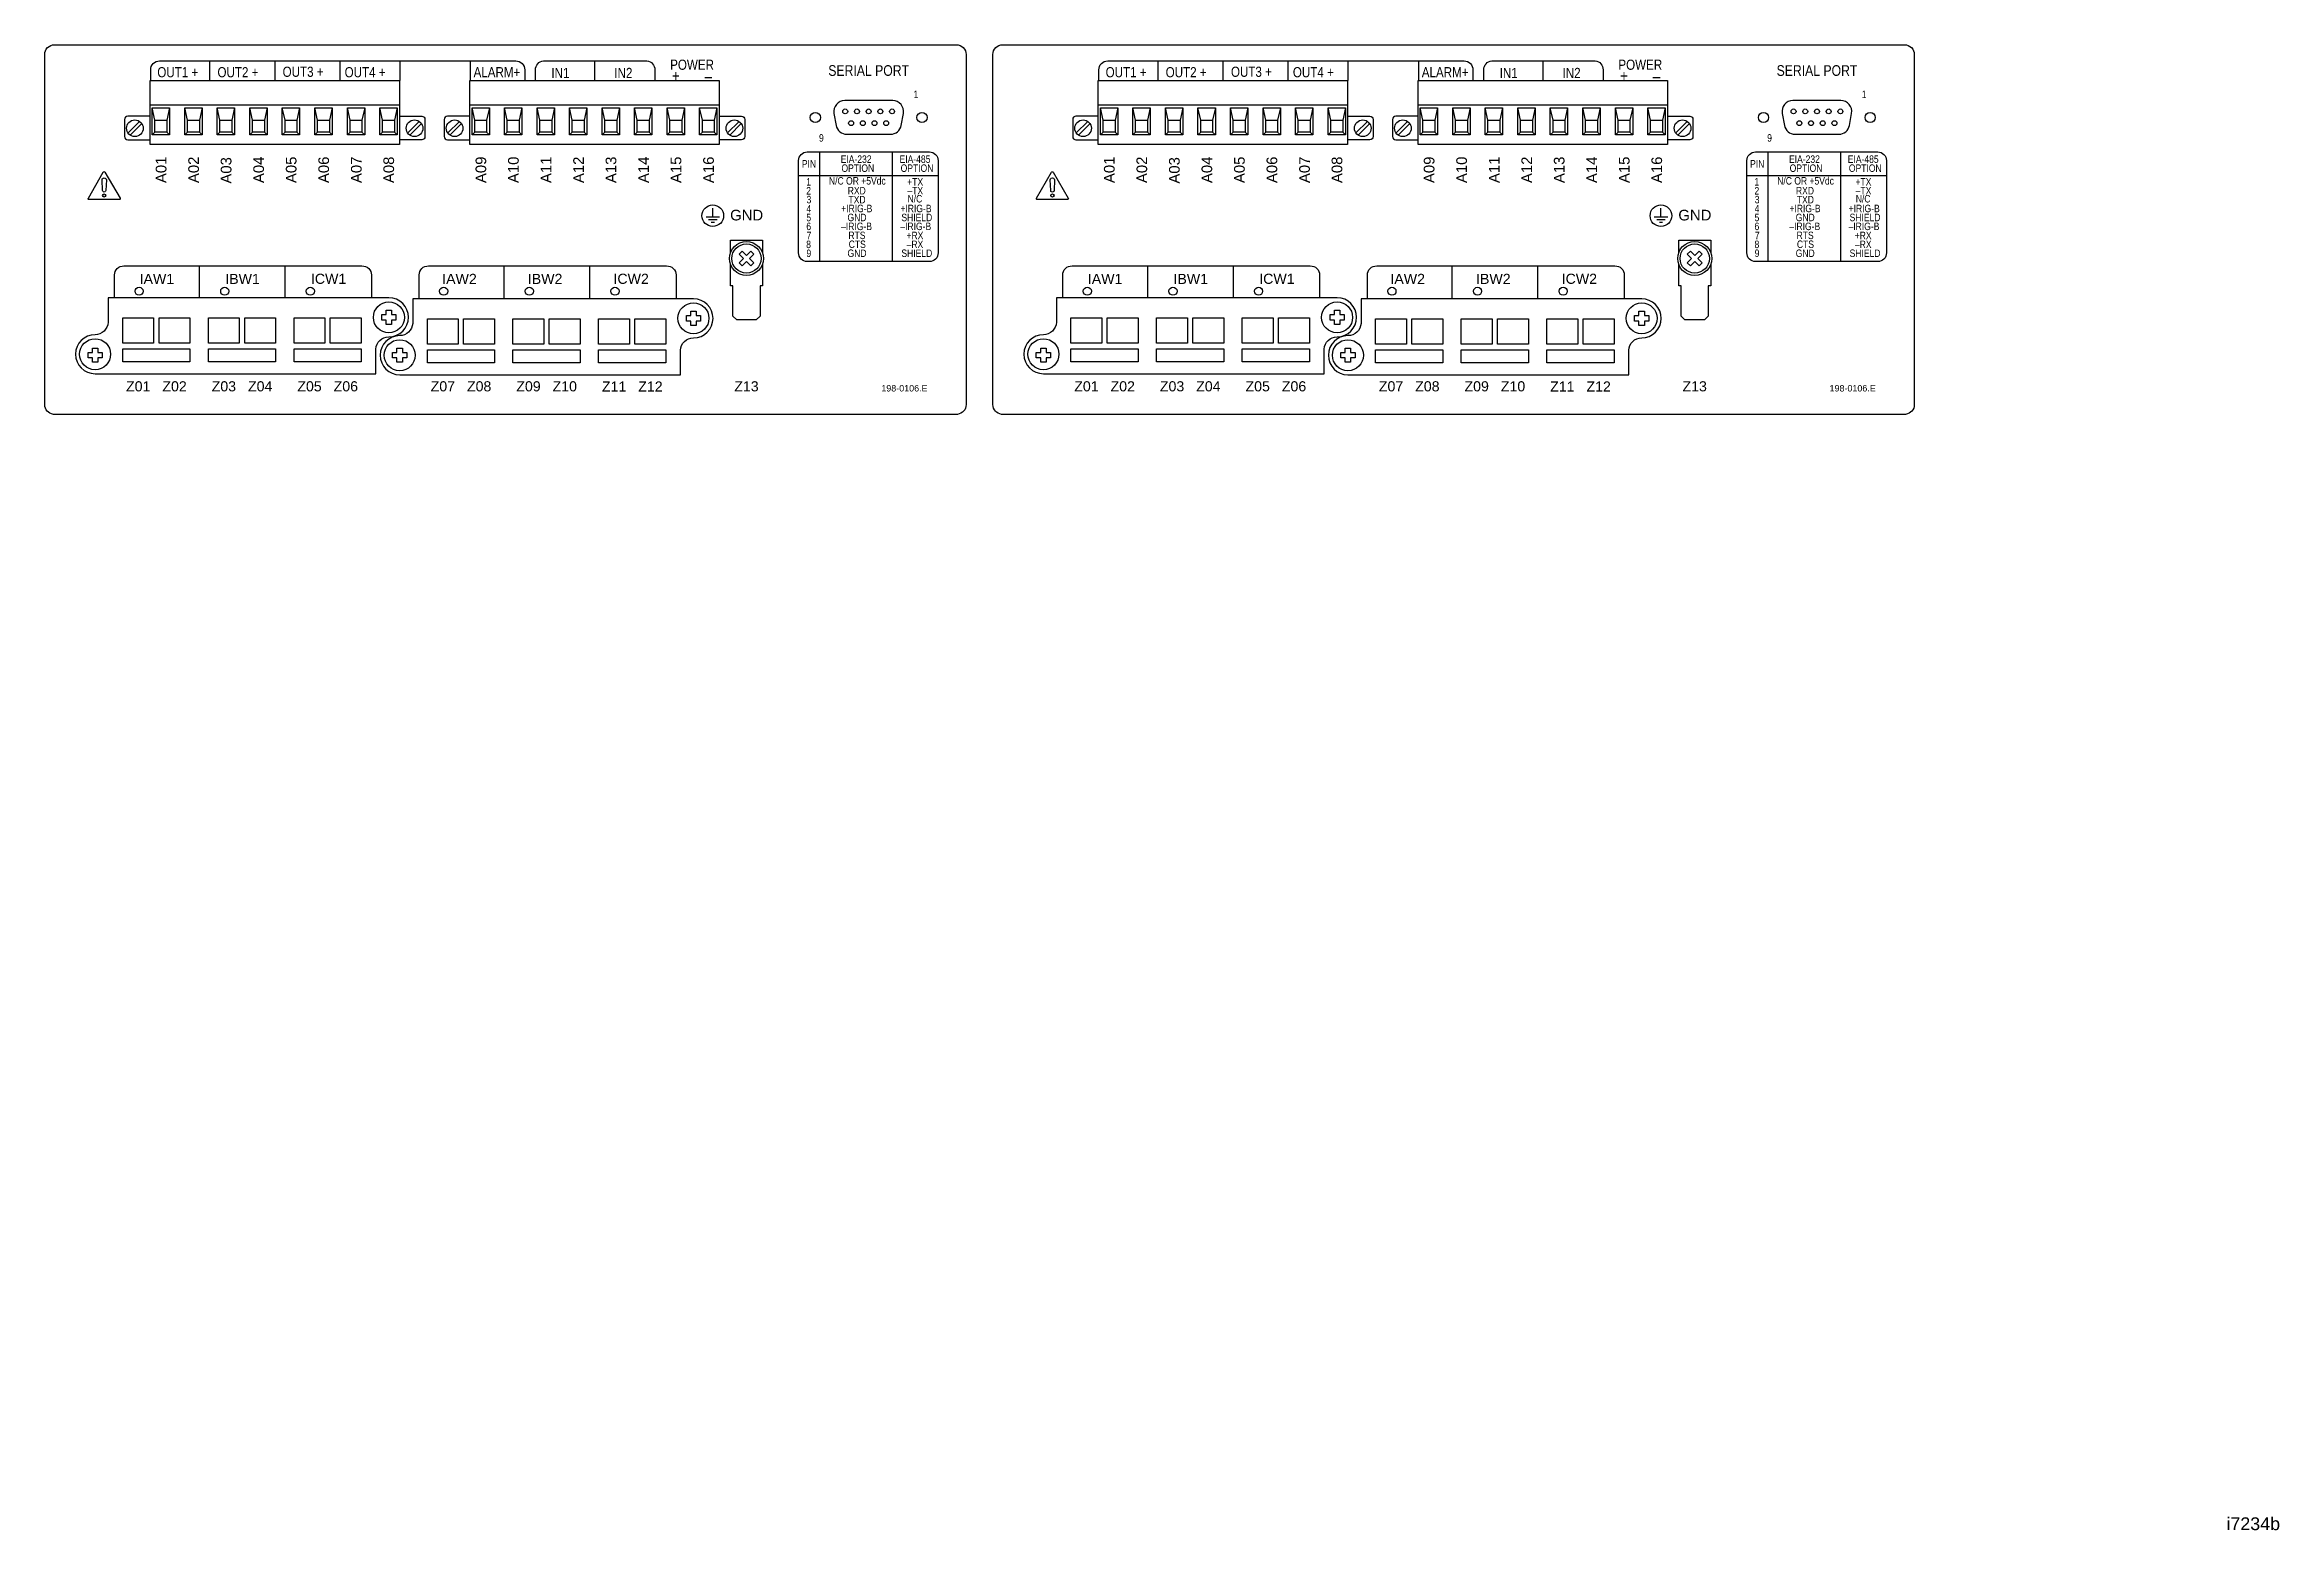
# Model space of a CAD drawing. Extents: x 1 to 47, y 1 to 35.
# Drawn here: x 26.38 to 46.99, y 1 to 14.7 of the extents above; entities that cross this region are included whole.
import ezdxf
from ezdxf.enums import TextEntityAlignment as Align

# ---------------------------------------------------------------- set-up
doc = ezdxf.new("R2010")
doc.units = 0
doc.header["$MEASUREMENT"] = 0
doc.layers.add('1_2__P___2__RACK_MOUNT', color=7, linetype='CONTINUOUS')
doc.layers.add('2_0______DWG_', color=7, linetype='CONTINUOUS')
doc.styles.add('ARIAL', font='arial.ttf')
doc.styles.add('ARIAL_NARROW', font='ARIALN.TTF')

msp = doc.modelspace()

# ---------------------------------------------------------------- texts
at = {"layer": '1_2__P___2__RACK_MOUNT'}
for s, height, style, p in [('OUT1 +', 0.0934, 'ARIAL_NARROW', (27.414, 14.404)), ('OUT2 +', 0.0934, 'ARIAL_NARROW', (27.969, 14.404)), ('OUT3 +', 0.0934, 'ARIAL_NARROW', (28.57, 14.408)), ('OUT4 +', 0.0934, 'ARIAL_NARROW', (29.142, 14.404)), ('IN1', 0.0934, 'ARIAL_NARROW', (31.049, 14.397)), ('IN2', 0.0934, 'ARIAL_NARROW', (31.63, 14.397)), ('1', 0.0688, 'ARIAL_NARROW', (34.39, 14.212)), ('9', 0.0688, 'ARIAL_NARROW', (33.518, 13.81)), ('PIN', 0.0688, 'ARIAL_NARROW', (33.36, 13.571)), ('EIA-232', 0.0688, 'ARIAL_NARROW', (33.718, 13.614)), ('EIA-485', 0.0688, 'ARIAL_NARROW', (34.261, 13.614)), ('1', 0.0688, 'ARIAL_NARROW', (33.4, 13.405)), ('N/C OR +5Vdc', 0.06883, 'ARIAL_NARROW', (33.61, 13.414)), ('OPTION', 0.0688, 'ARIAL_NARROW', (33.725, 13.531)), ('OPTION', 0.0688, 'ARIAL_NARROW', (34.271, 13.531)), ('+TX', 0.0688, 'ARIAL_NARROW', (34.332, 13.405)), ('2', 0.0688, 'ARIAL_NARROW', (33.4, 13.322)), ('4', 0.0688, 'ARIAL_NARROW', (33.402, 13.157)), ('3', 0.0688, 'ARIAL_NARROW', (33.403, 13.241)), ('+IRIG-B', 0.0688, 'ARIAL_NARROW', (33.723, 13.159)), ('RXD', 0.0688, 'ARIAL_NARROW', (33.783, 13.323)), ('TXD', 0.0688, 'ARIAL_NARROW', (33.79, 13.24)), ('+IRIG-B', 0.0688, 'ARIAL_NARROW', (34.269, 13.159)), ('–TX', 0.0688, 'ARIAL_NARROW', (34.334, 13.323)), ('N/C', 0.0688, 'ARIAL_NARROW', (34.335, 13.249)), ('GND', 0.0983, 'ARIAL', (32.698, 13.083)), ('5', 0.0688, 'ARIAL_NARROW', (33.401, 13.076)), ('6', 0.0688, 'ARIAL_NARROW', (33.401, 12.994)), ('–IRIG-B', 0.0688, 'ARIAL_NARROW', (33.722, 12.994)), ('GND', 0.0688, 'ARIAL_NARROW', (33.781, 13.076)), ('–IRIG-B', 0.0688, 'ARIAL_NARROW', (34.268, 12.994)), ('SHIELD', 0.0688, 'ARIAL_NARROW', (34.278, 13.076)), ('8', 0.0688, 'ARIAL_NARROW', (33.4, 12.828)), ('9', 0.0688, 'ARIAL_NARROW', (33.402, 12.746)), ('7', 0.0688, 'ARIAL_NARROW', (33.404, 12.91)), ('GND', 0.0688, 'ARIAL_NARROW', (33.781, 12.746)), ('RTS', 0.0688, 'ARIAL_NARROW', (33.789, 12.911)), ('CTS', 0.0688, 'ARIAL_NARROW', (33.792, 12.829)), ('SHIELD', 0.0688, 'ARIAL_NARROW', (34.278, 12.746)), ('–RX', 0.0688, 'ARIAL_NARROW', (34.326, 12.828)), ('+RX', 0.0688, 'ARIAL_NARROW', (34.325, 12.91)), ('IAW1', 0.0934, 'ARIAL', (27.251, 12.497)), ('IBW1', 0.0934, 'ARIAL', (28.041, 12.497)), ('ICW1', 0.0934, 'ARIAL', (28.831, 12.498)), ('IAW2', 0.0934, 'ARIAL', (30.042, 12.497)), ('IBW2', 0.0934, 'ARIAL', (30.832, 12.497)), ('ICW2', 0.0934, 'ARIAL', (31.622, 12.498)), ('198-0106.E', 0.059, 'ARIAL', (34.093, 11.505))]:
    msp.add_text(s, height=height, dxfattribs=dict(at, style=style)).set_placement(p)
for s, height, style, p in [('ALARM+', 0.0934, 'ARIAL_NARROW', (30.547, 14.404)), ('POWER', 0.0934, 'ARIAL_NARROW', (32.347, 14.473)), ('+', 0.108, 'ARIAL_NARROW', (32.197, 14.363)), ('SERIAL PORT', 0.09833, 'ARIAL_NARROW', (33.976, 14.417)), ('–', 0.108, 'ARIAL_NARROW', (32.497, 14.36)), ('Z01', 0.0934, 'ARIAL', (27.238, 11.506)), ('Z02', 0.0934, 'ARIAL', (27.573, 11.506)), ('Z03', 0.0934, 'ARIAL', (28.028, 11.506)), ('Z04', 0.0934, 'ARIAL', (28.363, 11.506)), ('Z05', 0.0934, 'ARIAL', (28.818, 11.506)), ('Z06', 0.0934, 'ARIAL', (29.153, 11.506)), ('Z07', 0.0934, 'ARIAL', (30.048, 11.506)), ('Z08', 0.0934, 'ARIAL', (30.383, 11.506)), ('Z09', 0.0934, 'ARIAL', (30.838, 11.506)), ('Z10', 0.0934, 'ARIAL', (31.173, 11.506)), ('Z11', 0.0934, 'ARIAL', (31.628, 11.504)), ('Z12', 0.0934, 'ARIAL', (31.963, 11.504)), ('Z13', 0.0934, 'ARIAL', (32.849, 11.506))]:
    msp.add_text(s, height=height, dxfattribs=dict(at, style=style)).set_placement(p, align=Align.CENTER)
at = {"layer": '1_2__P___2__RACK_MOUNT', "style": 'ARIAL'}
for s, p in [('A01', (27.498, 13.55)), ('A02', (27.798, 13.55)), ('A03', (28.098, 13.545)), ('A04', (28.398, 13.55)), ('A05', (28.698, 13.55)), ('A06', (28.998, 13.55)), ('A07', (29.299, 13.55)), ('A08', (29.598, 13.55)), ('A09', (30.448, 13.55)), ('A10', (30.748, 13.55)), ('A11', (31.049, 13.55)), ('A12', (31.349, 13.55)), ('A13', (31.648, 13.55)), ('A14', (31.949, 13.55)), ('A15', (32.248, 13.55)), ('A16', (32.548, 13.55))]:
    msp.add_text(s, height=0.0983, rotation=90, dxfattribs=at).set_placement(p, align=Align.CENTER)
at = {"layer": '2_0______DWG_'}
for s, height, style, p in [('OUT1 +', 0.0934, 'ARIAL_NARROW', (36.162, 14.404)), ('OUT2 +', 0.0934, 'ARIAL_NARROW', (36.716, 14.404)), ('OUT3 +', 0.0934, 'ARIAL_NARROW', (37.318, 14.408)), ('OUT4 +', 0.0934, 'ARIAL_NARROW', (37.889, 14.404)), ('IN1', 0.0934, 'ARIAL_NARROW', (39.797, 14.397)), ('IN2', 0.0934, 'ARIAL_NARROW', (40.377, 14.397)), ('1', 0.0688, 'ARIAL_NARROW', (43.137, 14.212)), ('9', 0.0688, 'ARIAL_NARROW', (42.265, 13.81)), ('PIN', 0.0688, 'ARIAL_NARROW', (42.107, 13.571)), ('EIA-232', 0.0688, 'ARIAL_NARROW', (42.466, 13.614)), ('EIA-485', 0.0688, 'ARIAL_NARROW', (43.008, 13.614)), ('1', 0.0688, 'ARIAL_NARROW', (42.147, 13.405)), ('N/C OR +5Vdc', 0.06883, 'ARIAL_NARROW', (42.357, 13.414)), ('OPTION', 0.0688, 'ARIAL_NARROW', (42.472, 13.531)), ('OPTION', 0.0688, 'ARIAL_NARROW', (43.018, 13.531)), ('+TX', 0.0688, 'ARIAL_NARROW', (43.079, 13.405)), ('2', 0.0688, 'ARIAL_NARROW', (42.147, 13.322)), ('4', 0.0688, 'ARIAL_NARROW', (42.149, 13.157)), ('3', 0.0688, 'ARIAL_NARROW', (42.15, 13.241)), ('+IRIG-B', 0.0688, 'ARIAL_NARROW', (42.47, 13.159)), ('RXD', 0.0688, 'ARIAL_NARROW', (42.53, 13.323)), ('TXD', 0.0688, 'ARIAL_NARROW', (42.538, 13.24)), ('+IRIG-B', 0.0688, 'ARIAL_NARROW', (43.016, 13.159)), ('–TX', 0.0688, 'ARIAL_NARROW', (43.081, 13.323)), ('N/C', 0.0688, 'ARIAL_NARROW', (43.082, 13.249)), ('GND', 0.0983, 'ARIAL', (41.445, 13.083)), ('5', 0.0688, 'ARIAL_NARROW', (42.148, 13.076)), ('6', 0.0688, 'ARIAL_NARROW', (42.148, 12.994)), ('–IRIG-B', 0.0688, 'ARIAL_NARROW', (42.469, 12.994)), ('GND', 0.0688, 'ARIAL_NARROW', (42.528, 13.076)), ('–IRIG-B', 0.0688, 'ARIAL_NARROW', (43.015, 12.994)), ('SHIELD', 0.0688, 'ARIAL_NARROW', (43.025, 13.076)), ('8', 0.0688, 'ARIAL_NARROW', (42.148, 12.828)), ('9', 0.0688, 'ARIAL_NARROW', (42.149, 12.746)), ('7', 0.0688, 'ARIAL_NARROW', (42.151, 12.91)), ('GND', 0.0688, 'ARIAL_NARROW', (42.528, 12.746)), ('RTS', 0.0688, 'ARIAL_NARROW', (42.536, 12.911)), ('CTS', 0.0688, 'ARIAL_NARROW', (42.539, 12.829)), ('SHIELD', 0.0688, 'ARIAL_NARROW', (43.025, 12.746)), ('–RX', 0.0688, 'ARIAL_NARROW', (43.074, 12.828)), ('+RX', 0.0688, 'ARIAL_NARROW', (43.072, 12.91)), ('IAW1', 0.0934, 'ARIAL', (35.998, 12.497)), ('IBW1', 0.0934, 'ARIAL', (36.788, 12.497)), ('ICW1', 0.0934, 'ARIAL', (37.579, 12.498)), ('IAW2', 0.0934, 'ARIAL', (38.789, 12.497)), ('IBW2', 0.0934, 'ARIAL', (39.579, 12.497)), ('ICW2', 0.0934, 'ARIAL', (40.369, 12.498)), ('198-0106.E', 0.059, 'ARIAL', (42.84, 11.505)), ('i7234b', 0.118, 'ARIAL', (46.501, 1))]:
    msp.add_text(s, height=height, dxfattribs=dict(at, style=style)).set_placement(p)
for s, height, style, p in [('ALARM+', 0.0934, 'ARIAL_NARROW', (39.294, 14.404)), ('POWER', 0.0934, 'ARIAL_NARROW', (41.094, 14.473)), ('+', 0.108, 'ARIAL_NARROW', (40.944, 14.363)), ('SERIAL PORT', 0.09833, 'ARIAL_NARROW', (42.724, 14.417)), ('–', 0.108, 'ARIAL_NARROW', (41.244, 14.36)), ('Z01', 0.0934, 'ARIAL', (35.985, 11.506)), ('Z02', 0.0934, 'ARIAL', (36.32, 11.506)), ('Z03', 0.0934, 'ARIAL', (36.775, 11.506)), ('Z04', 0.0934, 'ARIAL', (37.11, 11.506)), ('Z05', 0.0934, 'ARIAL', (37.565, 11.506)), ('Z06', 0.0934, 'ARIAL', (37.9, 11.506)), ('Z07', 0.0934, 'ARIAL', (38.795, 11.506)), ('Z08', 0.0934, 'ARIAL', (39.13, 11.506)), ('Z09', 0.0934, 'ARIAL', (39.585, 11.506)), ('Z10', 0.0934, 'ARIAL', (39.92, 11.506)), ('Z11', 0.0934, 'ARIAL', (40.375, 11.504)), ('Z12', 0.0934, 'ARIAL', (40.71, 11.504)), ('Z13', 0.0934, 'ARIAL', (41.596, 11.506))]:
    msp.add_text(s, height=height, dxfattribs=dict(at, style=style)).set_placement(p, align=Align.CENTER)
at = {"layer": '2_0______DWG_', "style": 'ARIAL'}
for s, p in [('A01', (36.245, 13.55)), ('A02', (36.545, 13.55)), ('A03', (36.845, 13.545)), ('A04', (37.145, 13.55)), ('A05', (37.445, 13.55)), ('A06', (37.745, 13.55)), ('A07', (38.046, 13.55)), ('A08', (38.345, 13.55)), ('A09', (39.195, 13.55)), ('A10', (39.495, 13.55)), ('A11', (39.796, 13.55)), ('A12', (40.096, 13.55)), ('A13', (40.395, 13.55)), ('A14', (40.696, 13.55)), ('A15', (40.995, 13.55)), ('A16', (41.295, 13.55))]:
    msp.add_text(s, height=0.0983, rotation=90, dxfattribs=at).set_placement(p, align=Align.CENTER)

# ---------------------------------------------------------------- linework, layer by layer
at = {"layer": '1_2__P___2__RACK_MOUNT'}
for points in [[(26.465, 14.704), (34.785, 14.704, -0.414214), (34.875, 14.614), (34.875, 11.384, -0.380199), (34.795, 11.294), (26.455, 11.294, -0.377563), (26.375, 11.384), (26.375, 14.614, -0.414214)], [(33.755, 14.189), (33.755, 14.189, 0.466307), (33.656, 14.071), (33.676, 13.96, 0.36397), (33.774, 13.878), (34.178, 13.878), (34.178, 13.878, 0.36397), (34.277, 13.96), (34.296, 14.071, 0.466307), (34.198, 14.189)], [(33.41, 13.715), (34.537, 13.715, -0.414214), (34.617, 13.635), (34.617, 12.783, -0.414214), (34.537, 12.703), (33.41, 12.703, -0.414214), (33.33, 12.783), (33.33, 13.635, -0.414214)], [(26.778, 13.289), (26.916, 13.529, -0.552985), (26.931, 13.529), (27.07, 13.289, -0.563982), (27.063, 13.276), (26.785, 13.276, -0.589238)], [(26.904, 13.457, -1.008297), (26.944, 13.457), (26.938, 13.359, -1.009953), (26.909, 13.359)], [(26.84, 12.029, 1), (26.84, 11.669), (29.43, 11.669), (29.43, 11.896, -0.405199), (29.55, 12.009, 0.999995), (29.55, 12.37), (26.96, 12.369), (26.96, 12.143, -0.399232)], [(29.65, 12.02, 1), (29.65, 11.659), (32.24, 11.659), (32.24, 11.886, -0.405199), (32.36, 11.999, 0.999995), (32.36, 12.36), (29.77, 12.359), (29.77, 12.133, -0.399232)]]:
    msp.add_lwpolyline(points, format="xyb", close=True, dxfattribs=at)
for points in [[(27.353, 14.375), (27.353, 14.472, -0.429347), (27.434, 14.555), (30.721, 14.555, -0.419834), (30.803, 14.472), (30.803, 14.375)], [(30.903, 14.375), (30.903, 14.474, -0.392774), (30.976, 14.555), (31.931, 14.555, -0.391919), (32.004, 14.474), (32.004, 14.375)], [(27.347, 14.045), (27.141, 14.045, 0.414214), (27.111, 14.015), (27.111, 13.856, 0.414214), (27.141, 13.826), (27.347, 13.826)], [(29.647, 14.045), (29.853, 14.045, -0.414214), (29.883, 14.015), (29.883, 13.856, -0.414214), (29.853, 13.826), (29.647, 13.826)], [(30.297, 14.045), (30.091, 14.045, 0.414214), (30.061, 14.015), (30.061, 13.856, 0.414214), (30.091, 13.826), (30.297, 13.826)], [(32.597, 14.045), (32.803, 14.045, -0.414214), (32.833, 14.015), (32.833, 13.856, -0.414214), (32.803, 13.826), (32.597, 13.826)], [(27.02, 12.369), (27.02, 12.58, -0.446586), (27.106, 12.663), (29.302, 12.663, -0.446586), (29.389, 12.58), (29.389, 12.37)], [(29.83, 12.359), (29.83, 12.58, -0.446586), (29.916, 12.663), (32.112, 12.663, -0.446586), (32.199, 12.58), (32.199, 12.36)]]:
    msp.add_lwpolyline(points, format="xyb", dxfattribs=at)
for points in [[(27.9, 14.375), (27.9, 14.555)], [(28.5, 14.375), (28.5, 14.555)], [(29.1, 14.375), (29.1, 14.555)], [(29.653, 14.375), (29.653, 14.555)], [(30.303, 14.375), (30.303, 14.555)], [(31.45, 14.375), (31.45, 14.555)], [(29.647, 14.148), (27.347, 14.148)], [(27.392, 14.008), (27.367, 14.123)], [(27.527, 14.123), (27.502, 14.008)], [(27.692, 14.008), (27.667, 14.123)], [(27.827, 14.123), (27.802, 14.008)], [(27.992, 14.008), (27.967, 14.123)], [(28.127, 14.123), (28.102, 14.008)], [(28.292, 14.008), (28.267, 14.123)], [(28.427, 14.123), (28.402, 14.008)], [(28.592, 14.008), (28.567, 14.123)], [(28.727, 14.123), (28.702, 14.008)], [(28.892, 14.008), (28.867, 14.123)], [(29.027, 14.123), (29.002, 14.008)], [(29.192, 14.008), (29.167, 14.123)], [(29.327, 14.123), (29.302, 14.008)], [(29.492, 14.008), (29.467, 14.123)], [(29.627, 14.123), (29.602, 14.008)], [(32.597, 14.148), (30.297, 14.148)], [(30.342, 14.008), (30.317, 14.123)], [(30.477, 14.123), (30.452, 14.008)], [(30.642, 14.008), (30.617, 14.123)], [(30.777, 14.123), (30.752, 14.008)], [(30.942, 14.008), (30.917, 14.123)], [(31.077, 14.123), (31.052, 14.008)], [(31.242, 14.008), (31.217, 14.123)], [(31.377, 14.123), (31.352, 14.008)], [(31.542, 14.008), (31.517, 14.123)], [(31.677, 14.123), (31.652, 14.008)], [(31.842, 14.008), (31.817, 14.123)], [(31.977, 14.123), (31.952, 14.008)], [(32.142, 14.008), (32.117, 14.123)], [(32.277, 14.123), (32.252, 14.008)], [(32.442, 14.008), (32.417, 14.123)], [(32.577, 14.123), (32.552, 14.008)], [(27.251, 13.997), (27.144, 13.89)], [(27.27, 13.977), (27.164, 13.87)], [(27.367, 13.873), (27.392, 13.898)], [(27.527, 13.873), (27.502, 13.898)], [(27.667, 13.873), (27.692, 13.898)], [(27.827, 13.873), (27.802, 13.898)], [(27.967, 13.873), (27.992, 13.898)], [(28.127, 13.873), (28.102, 13.898)], [(28.267, 13.873), (28.292, 13.898)], [(28.427, 13.873), (28.402, 13.898)], [(28.567, 13.873), (28.592, 13.898)], [(28.727, 13.873), (28.702, 13.898)], [(28.867, 13.873), (28.892, 13.898)], [(29.027, 13.873), (29.002, 13.898)], [(29.167, 13.873), (29.192, 13.898)], [(29.327, 13.873), (29.302, 13.898)], [(29.467, 13.873), (29.492, 13.898)], [(29.627, 13.873), (29.602, 13.898)], [(29.831, 13.997), (29.724, 13.89)], [(29.85, 13.977), (29.744, 13.87)], [(30.201, 13.997), (30.094, 13.89)], [(30.22, 13.977), (30.114, 13.87)], [(30.317, 13.873), (30.342, 13.898)], [(30.477, 13.873), (30.452, 13.898)], [(30.617, 13.873), (30.642, 13.898)], [(30.777, 13.873), (30.752, 13.898)], [(30.917, 13.873), (30.942, 13.898)], [(31.077, 13.873), (31.052, 13.898)], [(31.217, 13.873), (31.242, 13.898)], [(31.377, 13.873), (31.352, 13.898)], [(31.517, 13.873), (31.542, 13.898)], [(31.677, 13.873), (31.652, 13.898)], [(31.817, 13.873), (31.842, 13.898)], [(31.977, 13.873), (31.952, 13.898)], [(32.117, 13.873), (32.142, 13.898)], [(32.277, 13.873), (32.252, 13.898)], [(32.417, 13.873), (32.442, 13.898)], [(32.577, 13.873), (32.552, 13.898)], [(32.781, 13.997), (32.674, 13.89)], [(32.8, 13.977), (32.694, 13.87)], [(33.525, 12.703), (33.525, 13.715)], [(34.195, 12.703), (34.195, 13.715)], [(33.33, 13.498), (34.617, 13.498)], [(32.538, 13.117), (32.538, 13.197)], [(32.476, 13.117), (32.6, 13.117)], [(32.499, 13.092), (32.578, 13.092)], [(32.524, 13.067), (32.553, 13.067)], [(32.701, 12.785), (32.701, 12.902), (32.996, 12.902), (32.996, 12.785)], [(27.8, 12.663), (27.8, 12.369)], [(28.59, 12.663), (28.59, 12.369)], [(30.61, 12.663), (30.61, 12.359)], [(31.4, 12.663), (31.4, 12.36)], [(32.996, 12.68), (32.996, 12.481), (32.974, 12.481), (32.974, 12.201), (32.939, 12.166), (32.759, 12.166), (32.724, 12.201), (32.724, 12.481), (32.701, 12.481), (32.701, 12.68)]]:
    msp.add_lwpolyline(points, dxfattribs=at)
for points in [[(27.347, 14.375), (29.647, 14.375), (29.647, 13.783), (27.347, 13.783)], [(30.297, 14.375), (32.597, 14.375), (32.597, 13.783), (30.297, 13.783)], [(27.367, 14.123), (27.527, 14.123), (27.527, 13.873), (27.367, 13.873)], [(27.667, 14.123), (27.827, 14.123), (27.827, 13.873), (27.667, 13.873)], [(27.967, 14.123), (28.127, 14.123), (28.127, 13.873), (27.967, 13.873)], [(28.267, 14.123), (28.427, 14.123), (28.427, 13.873), (28.267, 13.873)], [(28.567, 14.123), (28.727, 14.123), (28.727, 13.873), (28.567, 13.873)], [(28.867, 14.123), (29.027, 14.123), (29.027, 13.873), (28.867, 13.873)], [(29.167, 14.123), (29.327, 14.123), (29.327, 13.873), (29.167, 13.873)], [(29.467, 14.123), (29.627, 14.123), (29.627, 13.873), (29.467, 13.873)], [(30.317, 14.123), (30.477, 14.123), (30.477, 13.873), (30.317, 13.873)], [(30.617, 14.123), (30.777, 14.123), (30.777, 13.873), (30.617, 13.873)], [(30.917, 14.123), (31.077, 14.123), (31.077, 13.873), (30.917, 13.873)], [(31.217, 14.123), (31.377, 14.123), (31.377, 13.873), (31.217, 13.873)], [(31.517, 14.123), (31.677, 14.123), (31.677, 13.873), (31.517, 13.873)], [(31.817, 14.123), (31.977, 14.123), (31.977, 13.873), (31.817, 13.873)], [(32.117, 14.123), (32.277, 14.123), (32.277, 13.873), (32.117, 13.873)], [(32.417, 14.123), (32.577, 14.123), (32.577, 13.873), (32.417, 13.873)], [(27.392, 14.008), (27.502, 14.008), (27.502, 13.898), (27.392, 13.898)], [(27.692, 14.008), (27.802, 14.008), (27.802, 13.898), (27.692, 13.898)], [(27.992, 14.008), (28.102, 14.008), (28.102, 13.898), (27.992, 13.898)], [(28.292, 14.008), (28.402, 14.008), (28.402, 13.898), (28.292, 13.898)], [(28.592, 14.008), (28.702, 14.008), (28.702, 13.898), (28.592, 13.898)], [(28.892, 14.008), (29.002, 14.008), (29.002, 13.898), (28.892, 13.898)], [(29.192, 14.008), (29.302, 14.008), (29.302, 13.898), (29.192, 13.898)], [(29.492, 14.008), (29.602, 14.008), (29.602, 13.898), (29.492, 13.898)], [(30.342, 14.008), (30.452, 14.008), (30.452, 13.898), (30.342, 13.898)], [(30.642, 14.008), (30.752, 14.008), (30.752, 13.898), (30.642, 13.898)], [(30.942, 14.008), (31.052, 14.008), (31.052, 13.898), (30.942, 13.898)], [(31.242, 14.008), (31.352, 14.008), (31.352, 13.898), (31.242, 13.898)], [(31.542, 14.008), (31.652, 14.008), (31.652, 13.898), (31.542, 13.898)], [(31.842, 14.008), (31.952, 14.008), (31.952, 13.898), (31.842, 13.898)], [(32.142, 14.008), (32.252, 14.008), (32.252, 13.898), (32.142, 13.898)], [(32.442, 14.008), (32.552, 14.008), (32.552, 13.898), (32.442, 13.898)], [(32.809, 12.8), (32.849, 12.761), (32.889, 12.8), (32.917, 12.772), (32.877, 12.732), (32.917, 12.693), (32.889, 12.664), (32.849, 12.704), (32.809, 12.665), (32.781, 12.693), (32.821, 12.732), (32.781, 12.772)], [(27.095, 12.186), (27.38, 12.186), (27.38, 11.951), (27.095, 11.951)], [(27.43, 12.186), (27.715, 12.186), (27.715, 11.951), (27.43, 11.951)], [(27.885, 12.186), (28.17, 12.186), (28.17, 11.951), (27.885, 11.951)], [(28.22, 12.186), (28.505, 12.186), (28.505, 11.951), (28.22, 11.951)], [(28.675, 12.186), (28.96, 12.186), (28.96, 11.951), (28.675, 11.951)], [(29.01, 12.186), (29.295, 12.186), (29.295, 11.951), (29.01, 11.951)], [(29.525, 12.215), (29.525, 12.255), (29.575, 12.255), (29.575, 12.215), (29.615, 12.215), (29.615, 12.164), (29.575, 12.164), (29.575, 12.124), (29.525, 12.124), (29.525, 12.164), (29.485, 12.164), (29.485, 12.215), (29.525, 12.215)], [(29.905, 12.176), (30.19, 12.176), (30.19, 11.941), (29.905, 11.941)], [(30.24, 12.176), (30.525, 12.176), (30.525, 11.941), (30.24, 11.941)], [(30.695, 12.176), (30.98, 12.176), (30.98, 11.941), (30.695, 11.941)], [(31.03, 12.176), (31.315, 12.176), (31.315, 11.941), (31.03, 11.941)], [(31.485, 12.176), (31.77, 12.176), (31.77, 11.941), (31.485, 11.941)], [(31.82, 12.176), (32.105, 12.176), (32.105, 11.941), (31.82, 11.941)], [(32.335, 12.205), (32.335, 12.245), (32.385, 12.245), (32.385, 12.205), (32.425, 12.205), (32.425, 12.154), (32.385, 12.154), (32.385, 12.114), (32.335, 12.114), (32.335, 12.154), (32.295, 12.154), (32.295, 12.205), (32.335, 12.205)], [(26.815, 11.865), (26.815, 11.905), (26.865, 11.905), (26.865, 11.865), (26.905, 11.865), (26.905, 11.814), (26.865, 11.814), (26.865, 11.774), (26.815, 11.774), (26.815, 11.814), (26.775, 11.814), (26.775, 11.865), (26.815, 11.865)], [(27.095, 11.899), (27.715, 11.899), (27.715, 11.779), (27.095, 11.779)], [(27.885, 11.899), (28.505, 11.899), (28.505, 11.779), (27.885, 11.779)], [(28.675, 11.899), (29.295, 11.899), (29.295, 11.779), (28.675, 11.779)], [(29.625, 11.865), (29.625, 11.905), (29.675, 11.905), (29.675, 11.865), (29.715, 11.865), (29.715, 11.814), (29.675, 11.814), (29.675, 11.774), (29.625, 11.774), (29.625, 11.814), (29.585, 11.814), (29.585, 11.865), (29.625, 11.865)], [(29.905, 11.889), (30.525, 11.889), (30.525, 11.769), (29.905, 11.769)], [(30.695, 11.889), (31.315, 11.889), (31.315, 11.769), (30.695, 11.769)], [(31.485, 11.889), (32.105, 11.889), (32.105, 11.769), (31.485, 11.769)]]:
    msp.add_lwpolyline(points, close=True, dxfattribs=at)
for centre, radius in [((33.484, 14.033), 0.047), ((33.76, 14.089), 0.0225), ((33.868, 14.089), 0.0225), ((33.976, 14.089), 0.0225), ((34.084, 14.089), 0.0225), ((34.192, 14.089), 0.0225), ((34.468, 14.033), 0.047), ((27.207, 13.933), 0.0768), ((29.787, 13.933), 0.0768), ((30.157, 13.933), 0.0768), ((32.737, 13.933), 0.0768), ((33.814, 13.981), 0.0225), ((33.922, 13.981), 0.0225), ((34.03, 13.981), 0.0225), ((34.138, 13.981), 0.0225), ((26.924, 13.313), 0.0148), ((32.538, 13.127), 0.1), ((32.849, 12.732), 0.157), ((32.849, 12.732), 0.135), ((27.246, 12.43), 0.0375), ((28.036, 12.43), 0.0375), ((28.826, 12.43), 0.0375), ((30.056, 12.43), 0.0375), ((30.846, 12.43), 0.0375), ((31.636, 12.43), 0.0375), ((29.55, 12.189), 0.143), ((32.36, 12.18), 0.143), ((26.84, 11.849), 0.143), ((29.65, 11.839), 0.143)]:
    msp.add_circle(centre, radius, dxfattribs=at)
at = {"layer": '2_0______DWG_'}
for points in [[(35.212, 14.704), (43.532, 14.704, -0.414214), (43.622, 14.614), (43.622, 11.384, -0.380199), (43.542, 11.294), (35.202, 11.294, -0.377563), (35.122, 11.384), (35.122, 14.614, -0.414214)], [(42.502, 14.189), (42.502, 14.189, 0.466307), (42.404, 14.071), (42.423, 13.96, 0.36397), (42.522, 13.878), (42.925, 13.878), (42.925, 13.878, 0.36397), (43.024, 13.96), (43.043, 14.071, 0.466307), (42.945, 14.189)], [(42.157, 13.715), (43.285, 13.715, -0.414214), (43.365, 13.635), (43.365, 12.783, -0.414214), (43.285, 12.703), (42.157, 12.703, -0.414214), (42.077, 12.783), (42.077, 13.635, -0.414214)], [(35.525, 13.289), (35.664, 13.529, -0.552985), (35.678, 13.529), (35.817, 13.289, -0.563982), (35.81, 13.276), (35.532, 13.276, -0.589238)], [(35.651, 13.457, -1.008297), (35.691, 13.457), (35.686, 13.359, -1.009953), (35.656, 13.359)], [(35.588, 12.029, 1), (35.588, 11.669), (38.178, 11.669), (38.178, 11.896, -0.405199), (38.297, 12.009, 0.999995), (38.297, 12.37), (35.708, 12.369), (35.708, 12.143, -0.399232)], [(38.397, 12.02, 1), (38.397, 11.659), (40.988, 11.659), (40.988, 11.886, -0.405199), (41.107, 11.999, 0.999995), (41.107, 12.36), (38.518, 12.359), (38.518, 12.133, -0.399232)]]:
    msp.add_lwpolyline(points, format="xyb", close=True, dxfattribs=at)
for points in [[(36.1, 14.375), (36.1, 14.472, -0.429347), (36.181, 14.555), (39.469, 14.555, -0.419834), (39.55, 14.472), (39.55, 14.375)], [(39.65, 14.375), (39.65, 14.474, -0.392774), (39.724, 14.555), (40.678, 14.555, -0.391919), (40.751, 14.474), (40.751, 14.375)], [(36.094, 14.045), (35.888, 14.045, 0.414214), (35.858, 14.015), (35.858, 13.856, 0.414214), (35.888, 13.826), (36.094, 13.826)], [(38.394, 14.045), (38.6, 14.045, -0.414214), (38.63, 14.015), (38.63, 13.856, -0.414214), (38.6, 13.826), (38.394, 13.826)], [(39.044, 14.045), (38.838, 14.045, 0.414214), (38.808, 14.015), (38.808, 13.856, 0.414214), (38.838, 13.826), (39.044, 13.826)], [(41.344, 14.045), (41.55, 14.045, -0.414214), (41.58, 14.015), (41.58, 13.856, -0.414214), (41.55, 13.826), (41.344, 13.826)], [(35.767, 12.369), (35.767, 12.58, -0.446586), (35.853, 12.663), (38.05, 12.663, -0.446586), (38.136, 12.58), (38.136, 12.37)], [(38.577, 12.359), (38.577, 12.58, -0.446586), (38.663, 12.663), (40.86, 12.663, -0.446586), (40.946, 12.58), (40.946, 12.36)]]:
    msp.add_lwpolyline(points, format="xyb", dxfattribs=at)
for points in [[(36.647, 14.375), (36.647, 14.555)], [(37.247, 14.375), (37.247, 14.555)], [(37.847, 14.375), (37.847, 14.555)], [(38.4, 14.375), (38.4, 14.555)], [(39.05, 14.375), (39.05, 14.555)], [(40.197, 14.375), (40.197, 14.555)], [(38.394, 14.148), (36.094, 14.148)], [(36.139, 14.008), (36.114, 14.123)], [(36.274, 14.123), (36.249, 14.008)], [(36.439, 14.008), (36.414, 14.123)], [(36.574, 14.123), (36.549, 14.008)], [(36.739, 14.008), (36.714, 14.123)], [(36.874, 14.123), (36.849, 14.008)], [(37.039, 14.008), (37.014, 14.123)], [(37.174, 14.123), (37.149, 14.008)], [(37.339, 14.008), (37.314, 14.123)], [(37.474, 14.123), (37.449, 14.008)], [(37.639, 14.008), (37.614, 14.123)], [(37.774, 14.123), (37.749, 14.008)], [(37.939, 14.008), (37.914, 14.123)], [(38.074, 14.123), (38.049, 14.008)], [(38.239, 14.008), (38.214, 14.123)], [(38.374, 14.123), (38.349, 14.008)], [(41.344, 14.148), (39.044, 14.148)], [(39.089, 14.008), (39.064, 14.123)], [(39.224, 14.123), (39.199, 14.008)], [(39.389, 14.008), (39.364, 14.123)], [(39.524, 14.123), (39.499, 14.008)], [(39.689, 14.008), (39.664, 14.123)], [(39.824, 14.123), (39.799, 14.008)], [(39.989, 14.008), (39.964, 14.123)], [(40.124, 14.123), (40.099, 14.008)], [(40.289, 14.008), (40.264, 14.123)], [(40.424, 14.123), (40.399, 14.008)], [(40.589, 14.008), (40.564, 14.123)], [(40.724, 14.123), (40.699, 14.008)], [(40.889, 14.008), (40.864, 14.123)], [(41.024, 14.123), (40.999, 14.008)], [(41.189, 14.008), (41.164, 14.123)], [(41.324, 14.123), (41.299, 14.008)], [(35.998, 13.997), (35.891, 13.89)], [(36.018, 13.977), (35.911, 13.87)], [(36.114, 13.873), (36.139, 13.898)], [(36.274, 13.873), (36.249, 13.898)], [(36.414, 13.873), (36.439, 13.898)], [(36.574, 13.873), (36.549, 13.898)], [(36.714, 13.873), (36.739, 13.898)], [(36.874, 13.873), (36.849, 13.898)], [(37.014, 13.873), (37.039, 13.898)], [(37.174, 13.873), (37.149, 13.898)], [(37.314, 13.873), (37.339, 13.898)], [(37.474, 13.873), (37.449, 13.898)], [(37.614, 13.873), (37.639, 13.898)], [(37.774, 13.873), (37.749, 13.898)], [(37.914, 13.873), (37.939, 13.898)], [(38.074, 13.873), (38.049, 13.898)], [(38.214, 13.873), (38.239, 13.898)], [(38.374, 13.873), (38.349, 13.898)], [(38.578, 13.997), (38.471, 13.89)], [(38.598, 13.977), (38.491, 13.87)], [(38.948, 13.997), (38.841, 13.89)], [(38.968, 13.977), (38.861, 13.87)], [(39.064, 13.873), (39.089, 13.898)], [(39.224, 13.873), (39.199, 13.898)], [(39.364, 13.873), (39.389, 13.898)], [(39.524, 13.873), (39.499, 13.898)], [(39.664, 13.873), (39.689, 13.898)], [(39.824, 13.873), (39.799, 13.898)], [(39.964, 13.873), (39.989, 13.898)], [(40.124, 13.873), (40.099, 13.898)], [(40.264, 13.873), (40.289, 13.898)], [(40.424, 13.873), (40.399, 13.898)], [(40.564, 13.873), (40.589, 13.898)], [(40.724, 13.873), (40.699, 13.898)], [(40.864, 13.873), (40.889, 13.898)], [(41.024, 13.873), (40.999, 13.898)], [(41.164, 13.873), (41.189, 13.898)], [(41.324, 13.873), (41.299, 13.898)], [(41.528, 13.997), (41.421, 13.89)], [(41.548, 13.977), (41.441, 13.87)], [(42.273, 12.703), (42.273, 13.715)], [(42.943, 12.703), (42.943, 13.715)], [(42.077, 13.498), (43.365, 13.498)], [(41.285, 13.117), (41.285, 13.197)], [(41.223, 13.117), (41.348, 13.117)], [(41.247, 13.092), (41.325, 13.092)], [(41.271, 13.067), (41.3, 13.067)], [(41.449, 12.785), (41.449, 12.902), (41.744, 12.902), (41.744, 12.785)], [(36.547, 12.663), (36.547, 12.369)], [(37.337, 12.663), (37.337, 12.369)], [(39.357, 12.663), (39.357, 12.359)], [(40.147, 12.663), (40.147, 12.36)], [(41.744, 12.68), (41.744, 12.481), (41.721, 12.481), (41.721, 12.201), (41.686, 12.166), (41.506, 12.166), (41.471, 12.201), (41.471, 12.481), (41.449, 12.481), (41.449, 12.68)]]:
    msp.add_lwpolyline(points, dxfattribs=at)
for points in [[(36.094, 14.375), (38.394, 14.375), (38.394, 13.783), (36.094, 13.783)], [(39.044, 14.375), (41.344, 14.375), (41.344, 13.783), (39.044, 13.783)], [(36.114, 14.123), (36.274, 14.123), (36.274, 13.873), (36.114, 13.873)], [(36.414, 14.123), (36.574, 14.123), (36.574, 13.873), (36.414, 13.873)], [(36.714, 14.123), (36.874, 14.123), (36.874, 13.873), (36.714, 13.873)], [(37.014, 14.123), (37.174, 14.123), (37.174, 13.873), (37.014, 13.873)], [(37.314, 14.123), (37.474, 14.123), (37.474, 13.873), (37.314, 13.873)], [(37.614, 14.123), (37.774, 14.123), (37.774, 13.873), (37.614, 13.873)], [(37.914, 14.123), (38.074, 14.123), (38.074, 13.873), (37.914, 13.873)], [(38.214, 14.123), (38.374, 14.123), (38.374, 13.873), (38.214, 13.873)], [(39.064, 14.123), (39.224, 14.123), (39.224, 13.873), (39.064, 13.873)], [(39.364, 14.123), (39.524, 14.123), (39.524, 13.873), (39.364, 13.873)], [(39.664, 14.123), (39.824, 14.123), (39.824, 13.873), (39.664, 13.873)], [(39.964, 14.123), (40.124, 14.123), (40.124, 13.873), (39.964, 13.873)], [(40.264, 14.123), (40.424, 14.123), (40.424, 13.873), (40.264, 13.873)], [(40.564, 14.123), (40.724, 14.123), (40.724, 13.873), (40.564, 13.873)], [(40.864, 14.123), (41.024, 14.123), (41.024, 13.873), (40.864, 13.873)], [(41.164, 14.123), (41.324, 14.123), (41.324, 13.873), (41.164, 13.873)], [(36.139, 14.008), (36.249, 14.008), (36.249, 13.898), (36.139, 13.898)], [(36.439, 14.008), (36.549, 14.008), (36.549, 13.898), (36.439, 13.898)], [(36.739, 14.008), (36.849, 14.008), (36.849, 13.898), (36.739, 13.898)], [(37.039, 14.008), (37.149, 14.008), (37.149, 13.898), (37.039, 13.898)], [(37.339, 14.008), (37.449, 14.008), (37.449, 13.898), (37.339, 13.898)], [(37.639, 14.008), (37.749, 14.008), (37.749, 13.898), (37.639, 13.898)], [(37.939, 14.008), (38.049, 14.008), (38.049, 13.898), (37.939, 13.898)], [(38.239, 14.008), (38.349, 14.008), (38.349, 13.898), (38.239, 13.898)], [(39.089, 14.008), (39.199, 14.008), (39.199, 13.898), (39.089, 13.898)], [(39.389, 14.008), (39.499, 14.008), (39.499, 13.898), (39.389, 13.898)], [(39.689, 14.008), (39.799, 14.008), (39.799, 13.898), (39.689, 13.898)], [(39.989, 14.008), (40.099, 14.008), (40.099, 13.898), (39.989, 13.898)], [(40.289, 14.008), (40.399, 14.008), (40.399, 13.898), (40.289, 13.898)], [(40.589, 14.008), (40.699, 14.008), (40.699, 13.898), (40.589, 13.898)], [(40.889, 14.008), (40.999, 14.008), (40.999, 13.898), (40.889, 13.898)], [(41.189, 14.008), (41.299, 14.008), (41.299, 13.898), (41.189, 13.898)], [(41.557, 12.8), (41.596, 12.761), (41.636, 12.8), (41.664, 12.772), (41.625, 12.732), (41.665, 12.693), (41.636, 12.664), (41.596, 12.704), (41.557, 12.665), (41.528, 12.693), (41.568, 12.732), (41.528, 12.772)], [(35.842, 12.186), (36.127, 12.186), (36.127, 11.951), (35.842, 11.951)], [(36.177, 12.186), (36.462, 12.186), (36.462, 11.951), (36.177, 11.951)], [(36.632, 12.186), (36.917, 12.186), (36.917, 11.951), (36.632, 11.951)], [(36.967, 12.186), (37.252, 12.186), (37.252, 11.951), (36.967, 11.951)], [(37.422, 12.186), (37.707, 12.186), (37.707, 11.951), (37.422, 11.951)], [(37.757, 12.186), (38.042, 12.186), (38.042, 11.951), (37.757, 11.951)], [(38.273, 12.215), (38.273, 12.255), (38.322, 12.255), (38.322, 12.215), (38.363, 12.215), (38.363, 12.164), (38.322, 12.164), (38.322, 12.124), (38.273, 12.124), (38.273, 12.164), (38.232, 12.164), (38.232, 12.215), (38.273, 12.215)], [(38.652, 12.176), (38.937, 12.176), (38.937, 11.941), (38.652, 11.941)], [(38.987, 12.176), (39.272, 12.176), (39.272, 11.941), (38.987, 11.941)], [(39.442, 12.176), (39.727, 12.176), (39.727, 11.941), (39.442, 11.941)], [(39.777, 12.176), (40.062, 12.176), (40.062, 11.941), (39.777, 11.941)], [(40.232, 12.176), (40.517, 12.176), (40.517, 11.941), (40.232, 11.941)], [(40.567, 12.176), (40.852, 12.176), (40.852, 11.941), (40.567, 11.941)], [(41.082, 12.205), (41.082, 12.245), (41.132, 12.245), (41.132, 12.205), (41.173, 12.205), (41.173, 12.154), (41.132, 12.154), (41.132, 12.114), (41.082, 12.114), (41.082, 12.154), (41.042, 12.154), (41.042, 12.205), (41.082, 12.205)], [(35.563, 11.865), (35.563, 11.905), (35.612, 11.905), (35.612, 11.865), (35.653, 11.865), (35.653, 11.814), (35.612, 11.814), (35.612, 11.774), (35.563, 11.774), (35.563, 11.814), (35.522, 11.814), (35.522, 11.865), (35.563, 11.865)], [(35.842, 11.899), (36.462, 11.899), (36.462, 11.779), (35.842, 11.779)], [(36.632, 11.899), (37.252, 11.899), (37.252, 11.779), (36.632, 11.779)], [(37.422, 11.899), (38.042, 11.899), (38.042, 11.779), (37.422, 11.779)], [(38.373, 11.865), (38.373, 11.905), (38.422, 11.905), (38.422, 11.865), (38.463, 11.865), (38.463, 11.814), (38.422, 11.814), (38.422, 11.774), (38.373, 11.774), (38.373, 11.814), (38.332, 11.814), (38.332, 11.865), (38.373, 11.865)], [(38.652, 11.889), (39.272, 11.889), (39.272, 11.769), (38.652, 11.769)], [(39.442, 11.889), (40.062, 11.889), (40.062, 11.769), (39.442, 11.769)], [(40.232, 11.889), (40.852, 11.889), (40.852, 11.769), (40.232, 11.769)]]:
    msp.add_lwpolyline(points, close=True, dxfattribs=at)
for centre, radius in [((42.231, 14.033), 0.047), ((42.508, 14.089), 0.0225), ((42.616, 14.089), 0.0225), ((42.724, 14.089), 0.0225), ((42.832, 14.089), 0.0225), ((42.94, 14.089), 0.0225), ((43.215, 14.033), 0.047), ((35.954, 13.933), 0.0768), ((38.534, 13.933), 0.0768), ((38.904, 13.933), 0.0768), ((41.484, 13.933), 0.0768), ((42.561, 13.981), 0.0225), ((42.669, 13.981), 0.0225), ((42.777, 13.981), 0.0225), ((42.885, 13.981), 0.0225), ((35.671, 13.313), 0.0148), ((41.285, 13.127), 0.1), ((41.596, 12.732), 0.157), ((41.596, 12.732), 0.135), ((35.993, 12.43), 0.0375), ((36.783, 12.43), 0.0375), ((37.573, 12.43), 0.0375), ((38.803, 12.43), 0.0375), ((39.593, 12.43), 0.0375), ((40.383, 12.43), 0.0375), ((38.297, 12.189), 0.143), ((41.107, 12.18), 0.143), ((35.588, 11.849), 0.143), ((38.397, 11.839), 0.143)]:
    msp.add_circle(centre, radius, dxfattribs=at)

msp.set_redraw_order([(e.dxf.handle, doc.entitydb.next_handle()) for e in msp.query("TEXT MTEXT ATTDEF DIMENSION ARC_DIMENSION")])  # texts and dimensions are drawn at this point

doc.saveas('drawing.dxf')
